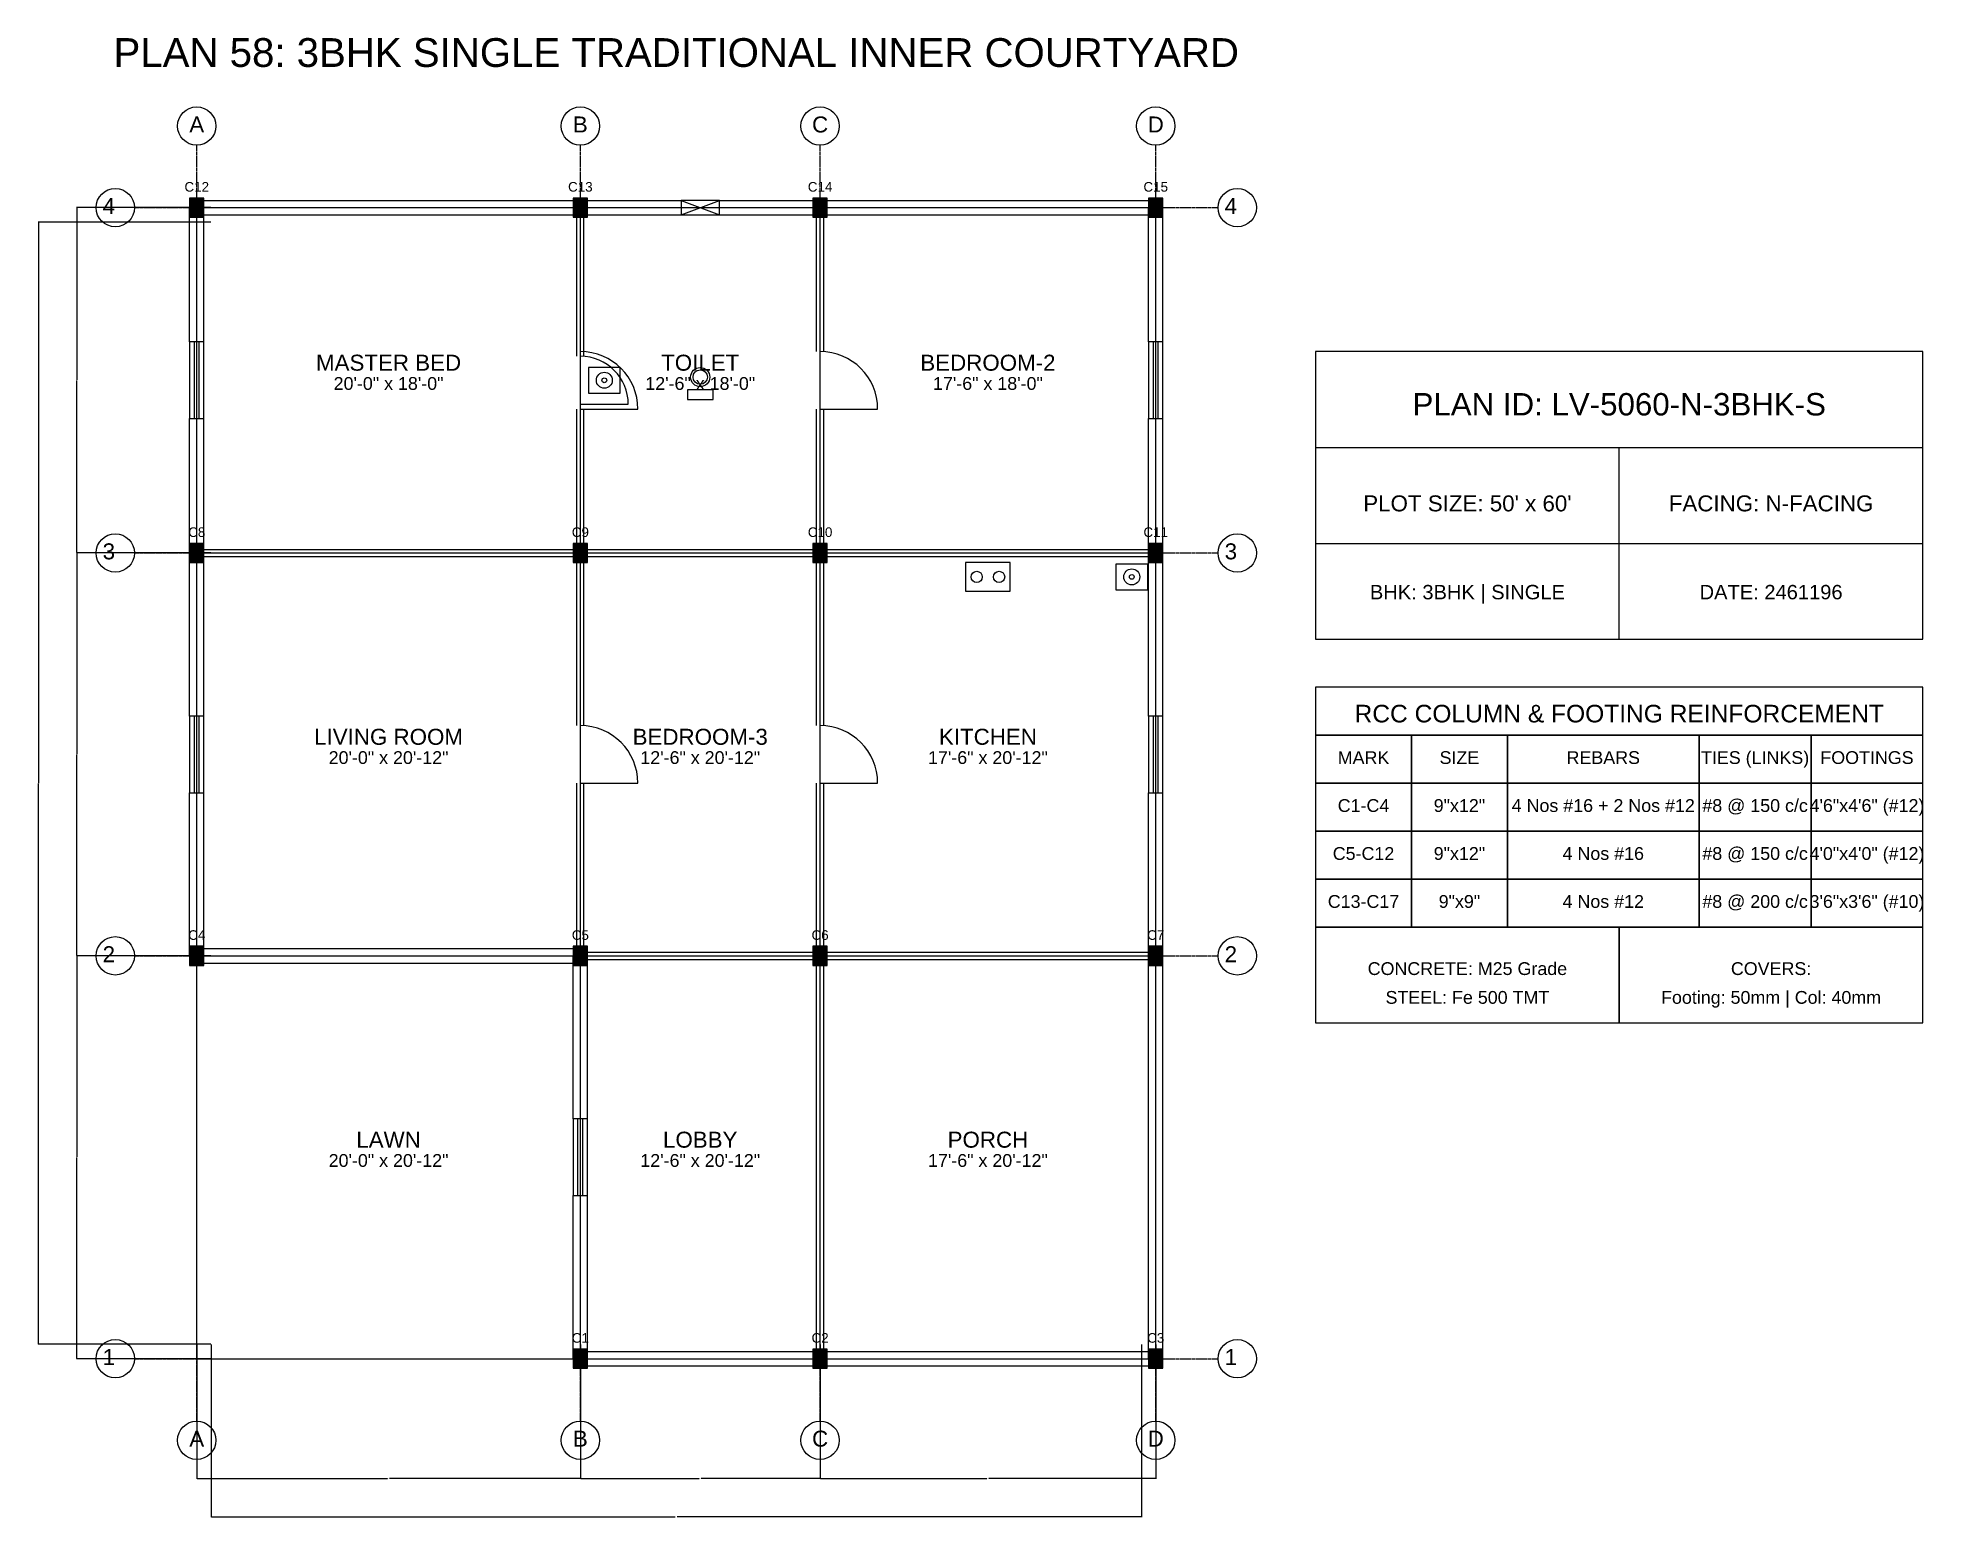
# Model space of a CAD drawing. Header units: inches. Extents: x -134 to 23580, y -99 to 23207.
# Drawn here: x 17400 to 18580, y 12401 to 13326 of the extents above; entities that cross this region are included whole.
import ezdxf
from ezdxf.enums import TextEntityAlignment as Align

# ---------------------------------------------------------------- set-up
doc = ezdxf.new("R2010")
doc.units = ezdxf.units.IN
doc.header["$MEASUREMENT"] = 0
doc.linetypes.add('CENTER', pattern=[2, 1.25, -0.25, 0.25, -0.25])
for name, color, linetype in [('A-COL-HATCH', 251, 'Continuous'), ('A-COLUMN', 1, 'Continuous'), ('A-DIM', 5, 'Continuous'), ('A-DOOR', 30, 'Continuous'), ('A-FIXTURE', 8, 'Continuous'), ('A-TEXT', 2, 'Continuous'), ('A-WALL-EXT', 7, 'Continuous'), ('A-WALL-INT', 9, 'Continuous'), ('A-WINDOW', 4, 'Continuous'), ('S-BEAM-FRAMING', 2, 'Continuous'), ('S-BUBBLE', 4, 'Continuous'), ('S-GRID-CENTER', 8, 'CENTER'), ('S-TABLE', 7, 'Continuous'), ('S-TEXT', 3, 'Continuous')]:
    doc.layers.add(name, color=color, linetype=linetype)
doc.styles.get("Standard").update_dxf_attribs({"font": 'arial.ttf'})
doc.dimstyles.get("Standard").update_dxf_attribs({"dimtxt": 0.18, "dimasz": 0.18, "dimexe": 0.18, "dimexo": 0.0625, "dimgap": 0.09, "dimtad": 0, "dimtih": 1, "dimtoh": 1, "dimdec": 4, "dimzin": 0, "dimdsep": 46, "dimtxsty": 'Standard', "dimcen": 0.09, "dimadec": 0, "dimazin": 0, "dimtfac": 1, "dimtdec": 4, "dimtofl": 0, "dimtmove": 0, "dimatfit": 3, "dimfxl": 1, "dimtolj": 1, "dimtzin": 0, "dimarcsym": 0})

msp = doc.modelspace()

# ---------------------------------------------------------------- texts
at = {"layer": 'A-TEXT'}
for s, height, p in [('PLAN 58: 3BHK SINGLE TRADITIONAL INNER COURTYARD', 18, (17800, 13308)), ('C12', 6, (17500, 13230)), ('C13', 6, (17740, 13230)), ('C14', 6, (17890, 13230)), ('C15', 6, (18100, 13230)), ('MASTER BED', 10, (17620, 13118)), ('TOILET', 10, (17815, 13118)), ('BEDROOM-2', 10, (17995, 13118)), ('20\'-0" x 18\'-0"', 8, (17620, 13106)), ('12\'-6" x 18\'-0"', 8, (17815, 13106)), ('17\'-6" x 18\'-0"', 8, (17995, 13106)), ('PLAN ID: LV-5060-N-3BHK-S', 14, (18390, 13090)), ("PLOT SIZE: 50' x 60'", 10, (18295, 13030)), ('FACING: N-FACING', 10, (18485, 13030)), ('C8', 6, (17500, 13014)), ('C9', 6, (17740, 13014)), ('C10', 6, (17890, 13014)), ('C11', 6, (18100, 13014)), ('BHK: 3BHK | SINGLE', 9, (18295, 12975)), ('DATE: 2461196', 9, (18485, 12975)), ('LIVING ROOM', 10, (17620, 12884)), ('BEDROOM-3', 10, (17815, 12884)), ('KITCHEN', 10, (17995, 12884)), ('20\'-0" x 20\'-12"', 8, (17620, 12872)), ('12\'-6" x 20\'-12"', 8, (17815, 12872)), ('17\'-6" x 20\'-12"', 8, (17995, 12872)), ('C4', 6, (17500, 12762)), ('C5', 6, (17740, 12762)), ('C6', 6, (17890, 12762)), ('C7', 6, (18100, 12762)), ('LAWN', 10, (17620, 12632)), ('LOBBY', 10, (17815, 12632)), ('PORCH', 10, (17995, 12632)), ('20\'-0" x 20\'-12"', 8, (17620, 12620)), ('12\'-6" x 20\'-12"', 8, (17815, 12620)), ('17\'-6" x 20\'-12"', 8, (17995, 12620)), ('C1', 6, (17740, 12510)), ('C2', 6, (17890, 12510)), ('C3', 6, (18100, 12510))]:
    msp.add_text(s, height=height, dxfattribs=at).set_placement(p, align=Align.CENTER)
at = {"layer": 'S-TEXT'}
for s, height, p in [('A', 10, (17500, 13267)), ('B', 10, (17740, 13267)), ('C', 10, (17890, 13267)), ('D', 10, (18100, 13267)), ('4', 10, (17445, 13216)), ('4', 10, (18147, 13216)), ('3', 10, (17445, 13000)), ('3', 10, (18147, 13000)), ('RCC COLUMN & FOOTING REINFORCEMENT', 11, (18390, 12898)), ('MARK', 8, (18230, 12872)), ('SIZE', 8, (18290, 12872)), ('REBARS', 8, (18380, 12872)), ('TIES (LINKS)', 8, (18475, 12872)), ('FOOTINGS', 8, (18545, 12872)), ('C1-C4', 8, (18230, 12842)), ('9"x12"', 8, (18290, 12842)), ('4 Nos #16 + 2 Nos #12', 8, (18380, 12842)), ('#8 @ 150 c/c', 8, (18475, 12842)), ('4\'6"x4\'6" (#12)', 8, (18545, 12842)), ('C5-C12', 8, (18230, 12812)), ('9"x12"', 8, (18290, 12812)), ('4 Nos #16', 8, (18380, 12812)), ('#8 @ 150 c/c', 8, (18475, 12812)), ('4\'0"x4\'0" (#12)', 8, (18545, 12812)), ('C13-C17', 8, (18230, 12782)), ('9"x9"', 8, (18290, 12782)), ('4 Nos #12', 8, (18380, 12782)), ('#8 @ 200 c/c', 8, (18475, 12782)), ('3\'6"x3\'6" (#10)', 8, (18545, 12782)), ('2', 10, (17445, 12748)), ('2', 10, (18147, 12748)), ('CONCRETE: M25 Grade', 8, (18295, 12740)), ('COVERS:', 8, (18485, 12740)), ('STEEL: Fe 500 TMT', 8, (18295, 12722)), ('Footing: 50mm | Col: 40mm', 8, (18485, 12722)), ('1', 10, (17445, 12496)), ('1', 10, (18147, 12496)), ('A', 10, (17500, 12445)), ('B', 10, (17740, 12445)), ('C', 10, (17890, 12445)), ('D', 10, (18100, 12445))]:
    msp.add_text(s, height=height, dxfattribs=at).set_placement(p, align=Align.CENTER)

# ---------------------------------------------------------------- blocks, each defined once
blk = doc.blocks.new('*D512')
at = {"layer": 'A-DIM', "color": 0, "lineweight": -2, "transparency": 16777216}
for p, q in [((17500, 12508.9), (17500, 12424.8)), ((17740, 12508.9), (17740, 12424.8)), ((17500.2, 12425), (17619.4, 12425)), ((17739.8, 12425), (17620.6, 12425))]:
    blk.add_line(p, q, dxfattribs=at)
at = {"layer": 'A-DIM', "color": 0, "transparency": 16777216}
for points in [[(17500.2, 12425), (17500.2, 12425), (17500, 12425)], [(17739.8, 12425), (17739.8, 12425), (17740, 12425)]]:
    blk.add_solid(points, dxfattribs=at)
at = {"layer": 'Defpoints', "color": 0, "transparency": 16777216}
for p in [(17500, 12509), (17740, 12509), (17740, 12425)]:
    blk.add_point(p, dxfattribs=at)
at = {"layer": 'A-DIM', "color": 0, "transparency": 16777216, "insert": (17620, 12425), "char_height": 0.18, "attachment_point": 5}
blk.add_mtext('\\A1;240.0000', dxfattribs=at)
blk = doc.blocks.new('*D513')
at = {"layer": 'A-DIM', "color": 0, "lineweight": -2, "transparency": 16777216}
for p, q in [((17740, 12508.9), (17740, 12424.8)), ((17890, 12508.9), (17890, 12424.8)), ((17740.2, 12425), (17814.4, 12425)), ((17889.8, 12425), (17815.6, 12425))]:
    blk.add_line(p, q, dxfattribs=at)
at = {"layer": 'A-DIM', "color": 0, "transparency": 16777216}
for points in [[(17740.2, 12425), (17740.2, 12425), (17740, 12425)], [(17889.8, 12425), (17889.8, 12425), (17890, 12425)]]:
    blk.add_solid(points, dxfattribs=at)
at = {"layer": 'Defpoints', "color": 0, "transparency": 16777216}
for p in [(17740, 12509), (17890, 12509), (17890, 12425)]:
    blk.add_point(p, dxfattribs=at)
at = {"layer": 'A-DIM', "color": 0, "transparency": 16777216, "insert": (17815, 12425), "char_height": 0.18, "attachment_point": 5}
blk.add_mtext('\\A1;150.0000', dxfattribs=at)
blk = doc.blocks.new('*D514')
at = {"layer": 'A-DIM', "color": 0, "lineweight": -2, "transparency": 16777216}
for p, q in [((17890, 12508.9), (17890, 12424.8)), ((18100, 12508.9), (18100, 12424.8)), ((17890.2, 12425), (17994.4, 12425)), ((18099.8, 12425), (17995.6, 12425))]:
    blk.add_line(p, q, dxfattribs=at)
at = {"layer": 'A-DIM', "color": 0, "transparency": 16777216}
for points in [[(17890.2, 12425), (17890.2, 12425), (17890, 12425)], [(18099.8, 12425), (18099.8, 12425), (18100, 12425)]]:
    blk.add_solid(points, dxfattribs=at)
at = {"layer": 'Defpoints', "color": 0, "transparency": 16777216}
for p in [(17890, 12509), (18100, 12509), (18100, 12425)]:
    blk.add_point(p, dxfattribs=at)
at = {"layer": 'A-DIM', "color": 0, "transparency": 16777216, "insert": (17995, 12425), "char_height": 0.18, "attachment_point": 5}
blk.add_mtext('\\A1;210.0000', dxfattribs=at)
blk = doc.blocks.new('*D515')
at = {"layer": 'A-DIM', "color": 0, "lineweight": -2, "transparency": 16777216}
for p, q in [((17509, 12508.9), (17509, 12400.8)), ((18091, 12508.9), (18091, 12400.8)), ((17509.2, 12401), (17799.4, 12401)), ((18090.8, 12401), (17800.6, 12401))]:
    blk.add_line(p, q, dxfattribs=at)
at = {"layer": 'A-DIM', "color": 0, "transparency": 16777216}
for points in [[(17509.2, 12401), (17509.2, 12401), (17509, 12401)], [(18090.8, 12401), (18090.8, 12401), (18091, 12401)]]:
    blk.add_solid(points, dxfattribs=at)
at = {"layer": 'Defpoints', "color": 0, "transparency": 16777216}
for p in [(17509, 12509), (18091, 12509), (18091, 12401)]:
    blk.add_point(p, dxfattribs=at)
at = {"layer": 'A-DIM', "color": 0, "transparency": 16777216, "insert": (17800, 12401), "char_height": 0.18, "attachment_point": 5}
blk.add_mtext('\\A1;582.0000', dxfattribs=at)
blk = doc.blocks.new('*D516')
at = {"layer": 'A-DIM', "color": 0, "lineweight": -2, "transparency": 16777216}
for p, q in [((17508.9, 12752), (17424.8, 12752)), ((17425, 12751.8), (17425, 12626.2)), ((17425, 12500.2), (17425, 12625.8)), ((17508.9, 12500), (17424.8, 12500))]:
    blk.add_line(p, q, dxfattribs=at)
at = {"layer": 'A-DIM', "color": 0, "transparency": 16777216}
for points in [[(17425, 12751.8), (17425, 12751.8), (17425, 12752)], [(17425, 12500.2), (17425, 12500.2), (17425, 12500)]]:
    blk.add_solid(points, dxfattribs=at)
at = {"layer": 'Defpoints', "color": 0, "transparency": 16777216}
for p in [(17425, 12752), (17509, 12752), (17509, 12500)]:
    blk.add_point(p, dxfattribs=at)
at = {"layer": 'A-DIM', "color": 0, "transparency": 16777216, "insert": (17425, 12626), "char_height": 0.18, "attachment_point": 5}
blk.add_mtext('\\A1;252.0000', dxfattribs=at)
blk = doc.blocks.new('*D517')
at = {"layer": 'A-DIM', "color": 0, "lineweight": -2, "transparency": 16777216}
for p, q in [((17508.9, 13004), (17424.8, 13004)), ((17425, 13003.8), (17425, 12878.2)), ((17425, 12752.2), (17425, 12877.8)), ((17508.9, 12752), (17424.8, 12752))]:
    blk.add_line(p, q, dxfattribs=at)
at = {"layer": 'A-DIM', "color": 0, "transparency": 16777216}
for points in [[(17425, 13003.8), (17425, 13003.8), (17425, 13004)], [(17425, 12752.2), (17425, 12752.2), (17425, 12752)]]:
    blk.add_solid(points, dxfattribs=at)
at = {"layer": 'Defpoints', "color": 0, "transparency": 16777216}
for p in [(17425, 13004), (17509, 13004), (17509, 12752)]:
    blk.add_point(p, dxfattribs=at)
at = {"layer": 'A-DIM', "color": 0, "transparency": 16777216, "insert": (17425, 12878), "char_height": 0.18, "attachment_point": 5}
blk.add_mtext('\\A1;252.0000', dxfattribs=at)
blk = doc.blocks.new('*D518')
at = {"layer": 'A-DIM', "color": 0, "lineweight": -2, "transparency": 16777216}
for p, q in [((17508.9, 13220), (17424.8, 13220)), ((17425, 13219.8), (17425, 13112.2)), ((17425, 13004.2), (17425, 13111.8)), ((17508.9, 13004), (17424.8, 13004))]:
    blk.add_line(p, q, dxfattribs=at)
at = {"layer": 'A-DIM', "color": 0, "transparency": 16777216}
for points in [[(17425, 13219.8), (17425, 13219.8), (17425, 13220)], [(17425, 13004.2), (17425, 13004.2), (17425, 13004)]]:
    blk.add_solid(points, dxfattribs=at)
at = {"layer": 'Defpoints', "color": 0, "transparency": 16777216}
for p in [(17425, 13220), (17509, 13220), (17509, 13004)]:
    blk.add_point(p, dxfattribs=at)
at = {"layer": 'A-DIM', "color": 0, "transparency": 16777216, "insert": (17425, 13112), "char_height": 0.18, "attachment_point": 5}
blk.add_mtext('\\A1;216.0000', dxfattribs=at)
blk = doc.blocks.new('*D519')
at = {"layer": 'A-DIM', "color": 0, "lineweight": -2, "transparency": 16777216}
for p, q in [((17508.9, 13211), (17400.8, 13211)), ((17401, 13210.8), (17401, 12860.2)), ((17401, 12509.2), (17401, 12859.8)), ((17508.9, 12509), (17400.8, 12509))]:
    blk.add_line(p, q, dxfattribs=at)
at = {"layer": 'A-DIM', "color": 0, "transparency": 16777216}
for points in [[(17401, 13210.8), (17401, 13210.8), (17401, 13211)], [(17401, 12509.2), (17401, 12509.2), (17401, 12509)]]:
    blk.add_solid(points, dxfattribs=at)
at = {"layer": 'Defpoints', "color": 0, "transparency": 16777216}
for p in [(17401, 13211), (17509, 13211), (17509, 12509)]:
    blk.add_point(p, dxfattribs=at)
at = {"layer": 'A-DIM', "color": 0, "transparency": 16777216, "insert": (17401, 12860), "char_height": 0.18, "attachment_point": 5}
blk.add_mtext('\\A1;702.0000', dxfattribs=at)

# ---------------------------------------------------------------- dimensions: what is measured, and where the dimension line sits
at = {"layer": 'A-DIM'}
for base, p1, p2, picture, middle in [((17425, 13220), (17509, 13004), (17509, 13220), '*D518', (17425, 13112)), ((17401, 13211), (17509, 12509), (17509, 13211), '*D519', (17401, 12860)), ((17425, 13004), (17509, 12752), (17509, 13004), '*D517', (17425, 12878)), ((17425, 12752), (17509, 12500), (17509, 12752), '*D516', (17425, 12626))]:
    dim = msp.add_linear_dim(base=base, p1=p1, p2=p2, angle=90, dimstyle='Standard', dxfattribs=at)
    dim.commit()
    dim.dimension.update_dxf_attribs({"geometry": picture, "text_midpoint": middle})
for base, p1, p2, picture, middle in [((17740, 12425), (17500, 12509), (17740, 12509), '*D512', (17620, 12425)), ((18091, 12401), (17509, 12509), (18091, 12509), '*D515', (17800, 12401)), ((17890, 12425), (17740, 12509), (17890, 12509), '*D513', (17815, 12425)), ((18100, 12425), (17890, 12509), (18100, 12509), '*D514', (17995, 12425))]:
    dim = msp.add_linear_dim(base=base, p1=p1, p2=p2, dimstyle='Standard', dxfattribs=at)
    dim.commit()
    dim.dimension.update_dxf_attribs({"geometry": picture, "text_midpoint": middle})

# ---------------------------------------------------------------- linework, layer by layer
at = {"layer": 'A-COL-HATCH'}
for points in [[(17495.5, 13214), (17504.5, 13214), (17495.5, 13226), (17504.5, 13226)], [(17735.5, 13214), (17744.5, 13214), (17735.5, 13226), (17744.5, 13226)], [(17885.5, 13214), (17894.5, 13214), (17885.5, 13226), (17894.5, 13226)], [(18095.5, 13214), (18104.5, 13214), (18095.5, 13226), (18104.5, 13226)], [(17495.5, 12998), (17504.5, 12998), (17495.5, 13010), (17504.5, 13010)], [(17735.5, 12998), (17744.5, 12998), (17735.5, 13010), (17744.5, 13010)], [(17885.5, 12998), (17894.5, 12998), (17885.5, 13010), (17894.5, 13010)], [(18095.5, 12998), (18104.5, 12998), (18095.5, 13010), (18104.5, 13010)], [(17495.5, 12746), (17504.5, 12746), (17495.5, 12758), (17504.5, 12758)], [(17735.5, 12746), (17744.5, 12746), (17735.5, 12758), (17744.5, 12758)], [(17885.5, 12746), (17894.5, 12746), (17885.5, 12758), (17894.5, 12758)], [(18095.5, 12746), (18104.5, 12746), (18095.5, 12758), (18104.5, 12758)], [(17735.5, 12494), (17744.5, 12494), (17735.5, 12506), (17744.5, 12506)], [(17885.5, 12494), (17894.5, 12494), (17885.5, 12506), (17894.5, 12506)], [(18095.5, 12494), (18104.5, 12494), (18095.5, 12506), (18104.5, 12506)]]:
    msp.add_solid(points, dxfattribs=at)
at = {"layer": 'A-COLUMN'}
for points in [[(17495.5, 13214), (17504.5, 13214), (17504.5, 13226), (17495.5, 13226)], [(17735.5, 13214), (17744.5, 13214), (17744.5, 13226), (17735.5, 13226)], [(17885.5, 13214), (17894.5, 13214), (17894.5, 13226), (17885.5, 13226)], [(18095.5, 13214), (18104.5, 13214), (18104.5, 13226), (18095.5, 13226)], [(17495.5, 12998), (17504.5, 12998), (17504.5, 13010), (17495.5, 13010)], [(17735.5, 12998), (17744.5, 12998), (17744.5, 13010), (17735.5, 13010)], [(17885.5, 12998), (17894.5, 12998), (17894.5, 13010), (17885.5, 13010)], [(18095.5, 12998), (18104.5, 12998), (18104.5, 13010), (18095.5, 13010)], [(17495.5, 12746), (17504.5, 12746), (17504.5, 12758), (17495.5, 12758)], [(17735.5, 12746), (17744.5, 12746), (17744.5, 12758), (17735.5, 12758)], [(17885.5, 12746), (17894.5, 12746), (17894.5, 12758), (17885.5, 12758)], [(18095.5, 12746), (18104.5, 12746), (18104.5, 12758), (18095.5, 12758)], [(17735.5, 12494), (17744.5, 12494), (17744.5, 12506), (17735.5, 12506)], [(17885.5, 12494), (17894.5, 12494), (17894.5, 12506), (17885.5, 12506)], [(18095.5, 12494), (18104.5, 12494), (18104.5, 12506), (18095.5, 12506)]]:
    msp.add_lwpolyline(points, close=True, dxfattribs=at)
at = {"layer": 'A-DOOR'}
for p, q in [((17740, 13097), (17770, 13097)), ((17740, 13094), (17776, 13094)), ((17890, 13094), (17926, 13094)), ((17740, 12860), (17776, 12860)), ((17890, 12860), (17926, 12860))]:
    msp.add_line(p, q, dxfattribs=at)
for centre, radius in [((17740, 13094), 36), ((17740, 13097), 30), ((17890, 13094), 36), ((17740, 12860), 36), ((17890, 12860), 36)]:
    msp.add_arc(centre, radius, 0, 90, dxfattribs=at)
at = {"layer": 'A-FIXTURE'}
for points in [[(17745, 13104), (17765, 13104), (17765, 13120), (17745, 13120)], [(17807, 13100), (17823, 13100), (17823, 13106), (17807, 13106)], [(17981, 12980), (18009, 12980), (18009, 12998), (17981, 12998)], [(18075, 12981), (18095, 12981), (18095, 12997), (18075, 12997)]]:
    msp.add_lwpolyline(points, close=True, dxfattribs=at)
for centre, radius in [((17815, 13114), 6), ((17755, 13112), 5), ((17755, 13112), 1.5), ((17815, 13114), 4.5), ((17988, 12989), 3.5), ((18002, 12989), 3.5), ((18085, 12989), 5), ((18085, 12989), 1.5)]:
    msp.add_circle(centre, radius, dxfattribs=at)
at = {"layer": 'A-WALL-EXT'}
for p, q in [((17495.5, 13136), (17495.5, 13220)), ((17500, 13224.5), (17740, 13224.5)), ((17500, 13215.5), (17740, 13215.5)), ((17504.5, 13136), (17504.5, 13220)), ((17740, 13224.5), (17803, 13224.5)), ((17740, 13215.5), (17803, 13215.5)), ((17827, 13224.5), (17890, 13224.5)), ((17827, 13215.5), (17890, 13215.5)), ((17890, 13224.5), (18100, 13224.5)), ((17890, 13215.5), (18100, 13215.5)), ((18095.5, 13136), (18095.5, 13220)), ((18104.5, 13136), (18104.5, 13220)), ((17495.5, 13004), (17495.5, 13088)), ((17504.5, 13004), (17504.5, 13088)), ((18095.5, 13004), (18095.5, 13088)), ((18104.5, 13004), (18104.5, 13088)), ((18200, 13070), (18580, 13070)), ((18390, 12950), (18390, 13070)), ((17495.5, 12902), (17495.5, 13004)), ((17504.5, 12902), (17504.5, 13004)), ((18095.5, 12902), (18095.5, 13004)), ((18104.5, 12902), (18104.5, 13004)), ((18200, 13010), (18580, 13010)), ((17495.5, 12752), (17495.5, 12854)), ((17504.5, 12752), (17504.5, 12854)), ((18095.5, 12752), (18095.5, 12854)), ((18104.5, 12752), (18104.5, 12854)), ((17500, 12756.5), (17740, 12756.5)), ((17500, 12747.5), (17740, 12747.5)), ((17735.5, 12650), (17735.5, 12752)), ((17744.5, 12650), (17744.5, 12752)), ((18095.5, 12500), (18095.5, 12752)), ((18104.5, 12500), (18104.5, 12752)), ((17735.5, 12500), (17735.5, 12602)), ((17744.5, 12500), (17744.5, 12602)), ((17740, 12504.5), (17890, 12504.5)), ((17740, 12495.5), (17890, 12495.5)), ((17890, 12504.5), (18100, 12504.5)), ((17890, 12495.5), (18100, 12495.5))]:
    msp.add_line(p, q, dxfattribs=at)
msp.add_lwpolyline([(18200, 12950), (18580, 12950), (18580, 13130), (18200, 13130)], close=True, dxfattribs=at)
at = {"layer": 'A-WALL-INT'}
for p, q in [((17737.75, 13127), (17737.75, 13220)), ((17742.25, 13127), (17742.25, 13220)), ((17887.75, 13130), (17887.75, 13220)), ((17892.25, 13130), (17892.25, 13220)), ((17737.75, 13004), (17737.75, 13094)), ((17742.25, 13004), (17742.25, 13094)), ((17887.75, 13004), (17887.75, 13094)), ((17892.25, 13004), (17892.25, 13094)), ((17500, 13006.25), (17740, 13006.25)), ((17500, 13001.75), (17740, 13001.75)), ((17737.75, 12896), (17737.75, 13004)), ((17740, 13006.25), (17890, 13006.25)), ((17740, 13001.75), (17890, 13001.75)), ((17742.25, 12896), (17742.25, 13004)), ((17887.75, 12896), (17887.75, 13004)), ((17890, 13006.25), (18100, 13006.25)), ((17890, 13001.75), (18100, 13001.75)), ((17892.25, 12896), (17892.25, 13004)), ((17737.75, 12752), (17737.75, 12860)), ((17742.25, 12752), (17742.25, 12860)), ((17887.75, 12752), (17887.75, 12860)), ((17892.25, 12752), (17892.25, 12860)), ((17740, 12754.25), (17890, 12754.25)), ((17890, 12754.25), (18100, 12754.25)), ((17740, 12749.75), (17890, 12749.75)), ((17887.75, 12500), (17887.75, 12752)), ((17890, 12749.75), (18100, 12749.75)), ((17892.25, 12500), (17892.25, 12752))]:
    msp.add_line(p, q, dxfattribs=at)
at = {"layer": 'A-WINDOW'}
for p, q in [((17803, 13215.5), (17827, 13224.5)), ((17803, 13224.5), (17827, 13215.5)), ((17498.5, 13088), (17498.5, 13136)), ((17501.5, 13088), (17501.5, 13136)), ((18098.5, 13088), (18098.5, 13136)), ((18101.5, 13088), (18101.5, 13136)), ((17498.5, 12854), (17498.5, 12902)), ((17501.5, 12854), (17501.5, 12902)), ((18098.5, 12854), (18098.5, 12902)), ((18101.5, 12854), (18101.5, 12902)), ((17738.5, 12602), (17738.5, 12650)), ((17741.5, 12602), (17741.5, 12650))]:
    msp.add_line(p, q, dxfattribs=at)
for points in [[(17803, 13215.5), (17827, 13215.5), (17827, 13224.5), (17803, 13224.5)], [(17495.5, 13088), (17504.5, 13088), (17504.5, 13136), (17495.5, 13136)], [(18095.5, 13088), (18104.5, 13088), (18104.5, 13136), (18095.5, 13136)], [(17495.5, 12854), (17504.5, 12854), (17504.5, 12902), (17495.5, 12902)], [(18095.5, 12854), (18104.5, 12854), (18104.5, 12902), (18095.5, 12902)], [(17735.5, 12602), (17744.5, 12602), (17744.5, 12650), (17735.5, 12650)]]:
    msp.add_lwpolyline(points, close=True, dxfattribs=at)
at = {"layer": 'S-BEAM-FRAMING'}
for p, q in [((17500, 12500), (17500, 13220)), ((17500, 13220), (18100, 13220)), ((17740, 12500), (17740, 13220)), ((17890, 12500), (17890, 13220)), ((18100, 12500), (18100, 13220)), ((17500, 13004), (18100, 13004)), ((17500, 12752), (18100, 12752)), ((17500, 12500), (18100, 12500))]:
    msp.add_line(p, q, dxfattribs=at)
at = {"layer": 'S-BUBBLE'}
for centre in [(17500, 13271), (17740, 13271), (17890, 13271), (18100, 13271), (17449, 13220), (18151, 13220), (17449, 13004), (18151, 13004), (17449, 12752), (18151, 12752), (17449, 12500), (18151, 12500), (17500, 12449), (17740, 12449), (17890, 12449), (18100, 12449)]:
    msp.add_circle(centre, 12, dxfattribs=at)
at = {"layer": 'S-GRID-CENTER'}
for p, q in [((17500, 12461), (17500, 13259)), ((17740, 12461), (17740, 13259)), ((17890, 12461), (17890, 13259)), ((18100, 12461), (18100, 13259)), ((17461, 13220), (18139, 13220)), ((17461, 13004), (18139, 13004)), ((17461, 12752), (18139, 12752)), ((17461, 12500), (18139, 12500))]:
    msp.add_line(p, q, dxfattribs=at)
at = {"layer": 'S-TABLE'}
for points in [[(18200, 12890), (18580, 12890), (18580, 12920), (18200, 12920)], [(18200, 12860), (18260, 12860), (18260, 12890), (18200, 12890)], [(18260, 12860), (18320, 12860), (18320, 12890), (18260, 12890)], [(18320, 12860), (18440, 12860), (18440, 12890), (18320, 12890)], [(18440, 12860), (18510, 12860), (18510, 12890), (18440, 12890)], [(18510, 12860), (18580, 12860), (18580, 12890), (18510, 12890)], [(18200, 12830), (18260, 12830), (18260, 12860), (18200, 12860)], [(18260, 12830), (18320, 12830), (18320, 12860), (18260, 12860)], [(18320, 12830), (18440, 12830), (18440, 12860), (18320, 12860)], [(18440, 12830), (18510, 12830), (18510, 12860), (18440, 12860)], [(18510, 12830), (18580, 12830), (18580, 12860), (18510, 12860)], [(18200, 12800), (18260, 12800), (18260, 12830), (18200, 12830)], [(18260, 12800), (18320, 12800), (18320, 12830), (18260, 12830)], [(18320, 12800), (18440, 12800), (18440, 12830), (18320, 12830)], [(18440, 12800), (18510, 12800), (18510, 12830), (18440, 12830)], [(18510, 12800), (18580, 12800), (18580, 12830), (18510, 12830)], [(18200, 12770), (18260, 12770), (18260, 12800), (18200, 12800)], [(18260, 12770), (18320, 12770), (18320, 12800), (18260, 12800)], [(18320, 12770), (18440, 12770), (18440, 12800), (18320, 12800)], [(18440, 12770), (18510, 12770), (18510, 12800), (18440, 12800)], [(18510, 12770), (18580, 12770), (18580, 12800), (18510, 12800)], [(18200, 12710), (18390, 12710), (18390, 12770), (18200, 12770)], [(18390, 12710), (18580, 12710), (18580, 12770), (18390, 12770)]]:
    msp.add_lwpolyline(points, close=True, dxfattribs=at)

msp.set_redraw_order([(e.dxf.handle, doc.entitydb.next_handle()) for e in msp.query("TEXT MTEXT ATTDEF DIMENSION ARC_DIMENSION")])  # texts and dimensions are drawn at this point

doc.saveas('drawing.dxf')
